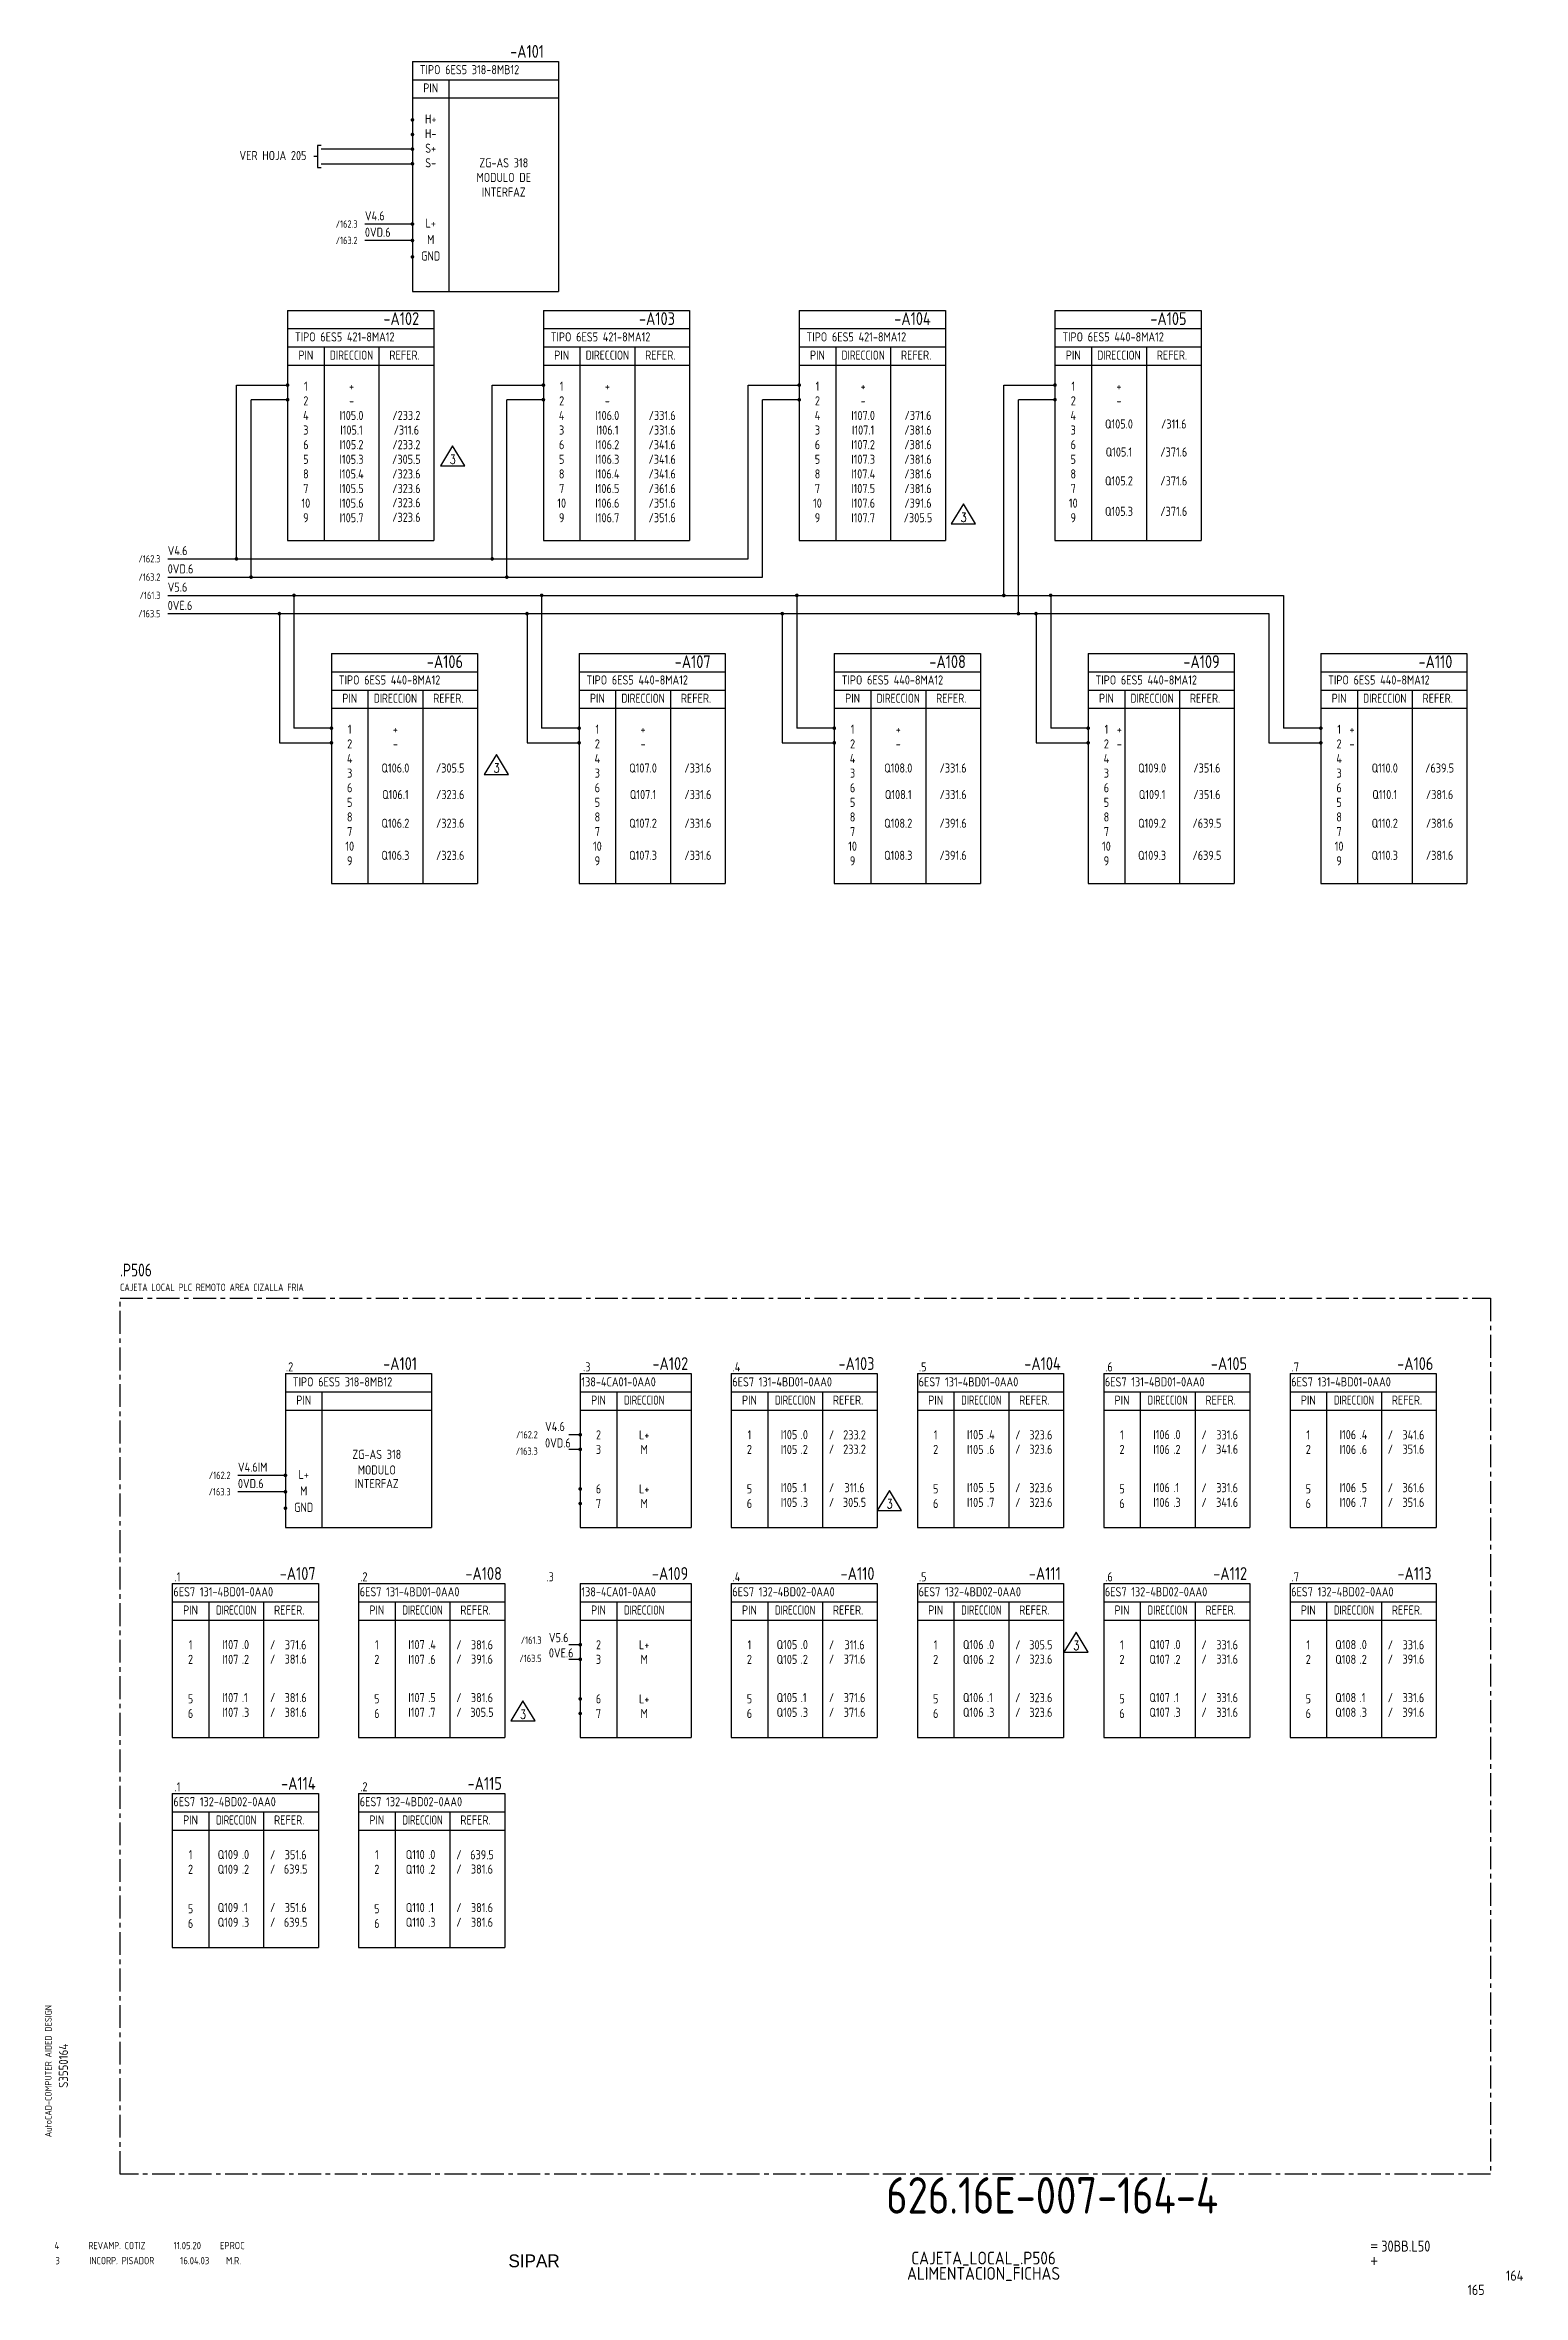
# Model space of a CAD drawing. Extents: x 10 to 965, y 6 to 621.
# Drawn here: x 561 to 965, y 6 to 621 of the extents above; entities that cross this region are included whole.
import ezdxf
from ezdxf.enums import TextEntityAlignment as Align

# ---------------------------------------------------------------- set-up
doc = ezdxf.new("R2010")
doc.units = 0
doc.header["$LTSCALE"] = 5
doc.header["$MEASUREMENT"] = 0
doc.linetypes.add('CENTER', pattern=[2, 1.25, -0.25, 0.25, -0.25])
doc.layers.get('0').update_dxf_attribs({"linetype": 'CONTINUOUS'})
doc.layers.add('CART', color=7, linetype='CONTINUOUS')
doc.layers.add('TEXTO', color=7, linetype='CONTINUOUS')
doc.styles.add('DIN', font='DIN.shx', dxfattribs={"width": 0.85})
doc.styles.add('ISO', font='DIN', dxfattribs={"width": 0.8})
doc.styles.add('N', font='ROMANS', dxfattribs={"width": 0.85, "height": 3})
doc.styles.add('ROMANS', font='ROMANS.shx', dxfattribs={"width": 0.85, "height": 2.7})
doc.styles.add('X', font='UNIV.SHX', dxfattribs={"height": 3.5})

msp = doc.modelspace()

# ---------------------------------------------------------------- texts
at = {"style": 'DIN', "width": 0.85}
for s, p in [('TIPO 6ES5 318-8MB12', (663.11, 613.48)), ('V4.6', (648.11, 573.48)), ('0VD.6', (648.11, 568.98)), ('TIPO 6ES5 421-8MA12', (628.95, 540.34)), ('TIPO 6ES5 421-8MA12', (698.95, 540.34)), ('TIPO 6ES5 421-8MA12', (768.95, 540.34)), ('TIPO 6ES5 440-8MA12', (838.95, 540.34)), ('V4.6', (594.14, 481.84)), ('0VD.6', (594.14, 476.84)), ('V5.6', (594.14, 471.84)), ('0VE.6', (594.14, 466.84)), ('TIPO 6ES5 440-8MA12', (640.95, 446.44)), ('TIPO 6ES5 440-8MA12', (708.72, 446.44)), ('TIPO 6ES5 440-8MA12', (778.56, 446.44)), ('TIPO 6ES5 440-8MA12', (848.02, 446.44)), ('TIPO 6ES5 440-8MA12', (911.69, 446.44)), ('TIPO 6ES5 318-8MB12', (628.36, 254.33)), ('138-4CA01-0AA0', (707.35, 254.33)), ('6ES7 131-4BD01-0AA0', (748.65, 254.33)), ('6ES7 131-4BD01-0AA0', (799.63, 254.33)), ('6ES7 131-4BD01-0AA0', (850.6, 254.33)), ('6ES7 131-4BD01-0AA0', (901.58, 254.33)), ('V4.6', (697.41, 242.11)), ('.0', (767.36, 239.88)), ('.4', (818.34, 239.88)), ('.0', (869.32, 239.88)), ('.4', (920.3, 239.88)), ('0VD.6', (697.41, 237.61)), ('.2', (767.36, 235.83)), ('.6', (818.34, 235.83)), ('.2', (869.32, 235.83)), ('.6', (920.3, 235.83)), ('V4.6IM', (613.36, 230.99)), ('0VD.6', (613.36, 226.49)), ('.1', (767.36, 225.38)), ('.5', (818.34, 225.38)), ('.1', (869.32, 225.38)), ('.5', (920.3, 225.38)), ('.3', (767.36, 221.34)), ('.7', (818.34, 221.34)), ('.3', (869.32, 221.34)), ('.7', (920.3, 221.34)), ('6ES7 131-4BD01-0AA0', (595.71, 196.87)), ('6ES7 131-4BD01-0AA0', (646.69, 196.87)), ('138-4CA01-0AA0', (707.35, 196.87)), ('6ES7 132-4BD02-0AA0', (748.65, 196.87)), ('6ES7 132-4BD02-0AA0', (799.63, 196.87)), ('6ES7 132-4BD02-0AA0', (850.6, 196.87)), ('6ES7 132-4BD02-0AA0', (901.58, 196.87)), ('.0', (614.43, 182.41)), ('.4', (665.4, 182.41)), ('V5.6', (698.45, 184.32)), ('.0', (767.36, 182.41)), ('.0', (818.34, 182.41)), ('.0', (869.32, 182.41)), ('.0', (920.3, 182.41)), ('.2', (614.43, 178.37)), ('.6', (665.4, 178.37)), ('0VE.6', (698.45, 180.13)), ('.2', (767.36, 178.37)), ('.2', (818.34, 178.37)), ('.2', (869.32, 178.37)), ('.2', (920.3, 178.37)), ('.1', (614.43, 167.92)), ('.3', (614.43, 163.88)), ('.5', (665.4, 167.92)), ('.7', (665.4, 163.88)), ('.1', (767.36, 167.92)), ('.3', (767.36, 163.88)), ('.1', (818.34, 167.92)), ('.3', (818.34, 163.88)), ('.1', (869.32, 167.92)), ('.3', (869.32, 163.88)), ('.1', (920.3, 167.92)), ('.3', (920.3, 163.88)), ('6ES7 132-4BD02-0AA0', (595.71, 139.41)), ('6ES7 132-4BD02-0AA0', (646.69, 139.41)), ('.0', (614.43, 124.95)), ('.2', (614.43, 120.91)), ('.0', (665.4, 124.95)), ('.2', (665.4, 120.91)), ('.1', (614.43, 110.46)), ('.1', (665.4, 110.46)), ('.3', (614.43, 106.42)), ('.3', (665.4, 106.42))]:
    msp.add_text(s, height=2.5, dxfattribs=at).set_placement(p)
at = {"color": 3, "style": 'DIN', "width": 0.85}
for s, p in [('-A101', (697.11, 617.98)), ('-A102', (662.95, 544.84)), ('-A103', (732.95, 544.84)), ('-A104', (802.95, 544.84)), ('-A105', (872.95, 544.84)), ('-A106', (674.95, 450.94)), ('-A107', (742.72, 450.94)), ('-A108', (812.56, 450.94)), ('-A109', (882.02, 450.94)), ('-A110', (945.69, 450.94)), ('-A101', (662.36, 258.83)), ('-A102', (736.58, 258.83)), ('-A103', (787.55, 258.83)), ('-A104', (838.53, 258.83)), ('-A105', (889.51, 258.83)), ('-A106', (940.49, 258.83)), ('-A107', (634.62, 201.37)), ('-A108', (685.6, 201.37)), ('-A109', (736.58, 201.37)), ('-A110', (787.55, 201.37)), ('-A111', (838.53, 201.37)), ('-A112', (889.51, 201.37)), ('-A113', (939.98, 201.37)), ('-A114', (634.62, 143.91)), ('-A115', (685.6, 143.91))]:
    msp.add_text(s, height=3.5, dxfattribs=at).set_placement(p, align=Align.RIGHT)
at = {"style": 'DIN'}
for s, width, p in [('PIN', 0.85, (666.11, 608.48)), ('H+', 0.85, (666.11, 599.98)), ('H-', 0.85, (666.11, 595.98)), ('S+', 0.85, (666.11, 591.98)), ('S-', 0.85, (666.11, 587.98)), ('MODULO DE', 0.85, (686.11, 583.98)), ('ZG-AS 318', 0.85, (686.11, 587.98)), ('INTERFAZ', 0.85, (686.11, 579.98)), ('L+', 0.85, (666.11, 571.48)), ('M', 0.85, (666.11, 566.98)), ('GND', 0.85, (666.11, 562.48)), ('PIN', 0.85, (631.95, 535.34)), ('DIRECCION', 0.8, (644.45, 535.34)), ('REFER.', 0.85, (658.95, 535.34)), ('PIN', 0.85, (701.95, 535.34)), ('DIRECCION', 0.8, (714.45, 535.34)), ('REFER.', 0.85, (728.95, 535.34)), ('PIN', 0.85, (771.95, 535.34)), ('DIRECCION', 0.8, (784.45, 535.34)), ('REFER.', 0.85, (798.95, 535.34)), ('PIN', 0.85, (841.95, 535.34)), ('DIRECCION', 0.8, (854.45, 535.34)), ('REFER.', 0.85, (868.95, 535.34)), ('2', 0.85, (631.95, 522.84)), ('1', 0.85, (631.95, 526.84)), ('+', 0.85, (644.45, 526.84)), ('-', 0.85, (644.45, 522.84)), ('2', 0.85, (701.95, 522.84)), ('1', 0.85, (701.95, 526.84)), ('+', 0.85, (714.45, 526.84)), ('-', 0.85, (714.45, 522.84)), ('2', 0.85, (771.95, 522.84)), ('1', 0.85, (771.95, 526.84)), ('+', 0.85, (784.45, 526.84)), ('-', 0.85, (784.45, 522.84)), ('2', 0.85, (841.95, 522.84)), ('1', 0.85, (841.95, 526.84)), ('+', 0.85, (854.45, 526.84)), ('-', 0.85, (854.45, 522.84)), ('4', 0.85, (631.95, 518.84)), ('3', 0.85, (631.95, 514.84)), ('I105.0', 0.85, (644.45, 518.84)), ('I105.1', 0.85, (644.45, 514.84)), ('/233.2', 0.85, (659.45, 518.84)), ('/311.6', 0.85, (659.45, 514.84)), ('4', 0.85, (701.95, 518.84)), ('3', 0.85, (701.95, 514.84)), ('I106.0', 0.85, (714.45, 518.84)), ('I106.1', 0.85, (714.45, 514.84)), ('/331.6', 0.85, (729.45, 518.84)), ('/331.6', 0.85, (729.45, 514.84)), ('4', 0.85, (771.95, 518.84)), ('3', 0.85, (771.95, 514.84)), ('I107.0', 0.85, (784.45, 518.84)), ('I107.1', 0.85, (784.45, 514.84)), ('/381.6', 0.85, (799.45, 514.84)), ('/371.6', 0.85, (799.45, 518.84)), ('4', 0.85, (841.95, 518.84)), ('3', 0.85, (841.95, 514.84)), ('Q105.0', 0.85, (854.45, 516.5)), ('/311.6', 0.85, (869.45, 516.5)), ('6', 0.85, (631.95, 510.84)), ('I105.2', 0.85, (644.45, 510.84)), ('/233.2', 0.85, (659.45, 510.84)), ('6', 0.85, (701.95, 510.84)), ('I106.2', 0.85, (714.45, 510.84)), ('/341.6', 0.85, (729.45, 510.84)), ('6', 0.85, (771.95, 510.84)), ('I107.2', 0.85, (784.45, 510.84)), ('/381.6', 0.85, (799.45, 510.84)), ('6', 0.85, (841.95, 510.84)), ('Q105.1', 0.85, (854.45, 508.83)), ('/371.6', 0.85, (869.45, 508.83)), ('5', 0.85, (631.95, 506.84)), ('8', 0.85, (631.95, 502.84)), ('I105.4', 0.85, (644.45, 502.84)), ('I105.3', 0.85, (644.45, 506.84)), ('/305.5', 0.85, (659.45, 506.84)), ('/323.6', 0.85, (659.45, 502.84)), ('5', 0.85, (701.95, 506.84)), ('8', 0.85, (701.95, 502.84)), ('I106.4', 0.85, (714.45, 502.84)), ('I106.3', 0.85, (714.45, 506.84)), ('/341.6', 0.85, (729.45, 506.84)), ('/341.6', 0.85, (729.45, 502.84)), ('5', 0.85, (771.95, 506.84)), ('8', 0.85, (771.95, 502.84)), ('I107.4', 0.85, (784.45, 502.84)), ('I107.3', 0.85, (784.45, 506.84)), ('/381.6', 0.85, (799.45, 506.84)), ('/381.6', 0.85, (799.45, 502.84)), ('5', 0.85, (841.95, 506.84)), ('8', 0.85, (841.95, 502.84)), ('7', 0.85, (631.95, 498.84)), ('I105.5', 0.85, (644.45, 498.84)), ('/323.6', 0.85, (659.45, 498.84)), ('7', 0.85, (701.95, 498.84)), ('I106.5', 0.85, (714.45, 498.84)), ('/361.6', 0.85, (729.45, 498.84)), ('7', 0.85, (771.95, 498.84)), ('I107.5', 0.85, (784.45, 498.84)), ('/381.6', 0.85, (799.45, 498.84)), ('7', 0.85, (841.95, 498.84)), ('Q105.2', 0.85, (854.45, 500.93)), ('/371.6', 0.85, (869.45, 500.93)), ('10', 0.85, (631.95, 494.84)), ('9', 0.85, (631.95, 490.84)), ('I105.6', 0.85, (644.45, 494.84)), ('I105.7', 0.85, (644.45, 490.84)), ('/323.6', 0.85, (659.45, 494.96)), ('/323.6', 0.85, (659.45, 490.96)), ('10', 0.85, (701.95, 494.84)), ('9', 0.85, (701.95, 490.84)), ('I106.6', 0.85, (714.45, 494.84)), ('I106.7', 0.85, (714.45, 490.84)), ('/351.6', 0.85, (729.45, 494.84)), ('/351.6', 0.85, (729.45, 490.84)), ('10', 0.85, (771.95, 494.84)), ('9', 0.85, (771.95, 490.84)), ('I107.6', 0.85, (784.45, 494.84)), ('I107.7', 0.85, (784.45, 490.84)), ('/305.5', 0.85, (799.45, 490.84)), ('/391.6', 0.85, (799.45, 494.84)), ('10', 0.85, (841.95, 494.84)), ('9', 0.85, (841.95, 490.84)), ('Q105.3', 0.85, (854.45, 492.59)), ('/371.6', 0.85, (869.45, 492.59)), ('PIN', 0.85, (643.95, 441.44)), ('DIRECCION', 0.8, (656.45, 441.44)), ('REFER.', 0.85, (670.95, 441.44)), ('PIN', 0.85, (711.72, 441.44)), ('DIRECCION', 0.8, (724.22, 441.44)), ('REFER.', 0.85, (738.72, 441.44)), ('PIN', 0.85, (781.56, 441.44)), ('DIRECCION', 0.8, (794.06, 441.44)), ('REFER.', 0.85, (808.56, 441.44)), ('PIN', 0.85, (851.02, 441.44)), ('DIRECCION', 0.8, (863.52, 441.44)), ('REFER.', 0.85, (878.02, 441.44)), ('PIN', 0.85, (914.69, 441.44)), ('DIRECCION', 0.8, (927.19, 441.44)), ('REFER.', 0.85, (941.69, 441.44)), ('2', 0.85, (643.95, 428.94)), ('1', 0.85, (643.95, 432.94)), ('+', 0.85, (656.45, 432.94)), ('2', 0.85, (711.72, 428.94)), ('1', 0.85, (711.72, 432.94)), ('+', 0.85, (724.22, 432.94)), ('2', 0.85, (781.56, 428.94)), ('1', 0.85, (781.56, 432.94)), ('+', 0.85, (794.06, 432.94)), ('2', 0.85, (851.02, 428.94)), ('1', 0.85, (851.02, 432.94)), ('+', 0.85, (854.56, 432.94)), ('2', 0.85, (914.69, 428.94)), ('1', 0.85, (914.69, 432.94)), ('+', 0.85, (918.23, 432.94)), ('4', 0.85, (643.95, 424.94)), ('-', 0.85, (656.45, 428.94)), ('4', 0.85, (711.72, 424.94)), ('-', 0.85, (724.22, 428.94)), ('4', 0.85, (781.56, 424.94)), ('-', 0.85, (794.06, 428.94)), ('4', 0.85, (851.02, 424.94)), ('-', 0.85, (854.56, 428.94)), ('4', 0.85, (914.69, 424.94)), ('-', 0.85, (918.23, 428.94)), ('3', 0.85, (643.95, 420.94)), ('6', 0.85, (643.95, 416.94)), ('Q106.0', 0.85, (656.45, 422.34)), ('/305.5', 0.85, (671.45, 422.34)), ('3', 0.85, (711.72, 420.94)), ('6', 0.85, (711.72, 416.94)), ('Q107.0', 0.85, (724.22, 422.34)), ('/331.6', 0.85, (739.22, 422.34)), ('3', 0.85, (781.56, 420.94)), ('6', 0.85, (781.56, 416.94)), ('Q108.0', 0.85, (794.06, 422.34)), ('/331.6', 0.85, (809.06, 422.34)), ('3', 0.85, (851.02, 420.94)), ('6', 0.85, (851.02, 416.94)), ('Q109.0', 0.85, (863.52, 422.34)), ('/351.6', 0.85, (878.52, 422.34)), ('3', 0.85, (914.69, 420.94)), ('6', 0.85, (914.69, 416.94)), ('Q110.0', 0.85, (927.19, 422.34)), ('/639.5', 0.85, (942.19, 422.34)), ('5', 0.85, (643.95, 412.94)), ('Q106.1', 0.85, (656.45, 415.08)), ('/323.6', 0.85, (671.45, 415.08)), ('5', 0.85, (711.72, 412.94)), ('Q107.1', 0.85, (724.22, 415.08)), ('/331.6', 0.85, (739.22, 415.08)), ('5', 0.85, (781.56, 412.94)), ('Q108.1', 0.85, (794.06, 415.08)), ('/331.6', 0.85, (809.06, 415.08)), ('5', 0.85, (851.02, 412.94)), ('Q109.1', 0.85, (863.52, 415.08)), ('/351.6', 0.85, (878.52, 415.08)), ('5', 0.85, (914.69, 412.94)), ('Q110.1', 0.85, (927.19, 415.08)), ('/381.6', 0.85, (942.19, 415.08)), ('7', 0.85, (643.95, 404.94)), ('8', 0.85, (643.95, 408.94)), ('Q106.2', 0.85, (656.45, 407.22)), ('/323.6', 0.85, (671.45, 407.22)), ('7', 0.85, (711.72, 404.94)), ('8', 0.85, (711.72, 408.94)), ('Q107.2', 0.85, (724.22, 407.22)), ('/331.6', 0.85, (739.22, 407.22)), ('7', 0.85, (781.56, 404.94)), ('8', 0.85, (781.56, 408.94)), ('Q108.2', 0.85, (794.06, 407.22)), ('/391.6', 0.85, (809.06, 407.22)), ('7', 0.85, (851.02, 404.94)), ('8', 0.85, (851.02, 408.94)), ('Q109.2', 0.85, (863.52, 407.22)), ('/639.5', 0.85, (878.52, 407.22)), ('7', 0.85, (914.69, 404.94)), ('8', 0.85, (914.69, 408.94)), ('Q110.2', 0.85, (927.19, 407.22)), ('/381.6', 0.85, (942.19, 407.22)), ('10', 0.85, (643.95, 400.94)), ('Q106.3', 0.85, (656.45, 398.44)), ('/323.6', 0.85, (671.45, 398.44)), ('10', 0.85, (711.72, 400.94)), ('Q107.3', 0.85, (724.22, 398.44)), ('/331.6', 0.85, (739.22, 398.44)), ('10', 0.85, (781.56, 400.94)), ('Q108.3', 0.85, (794.06, 398.44)), ('/391.6', 0.85, (809.06, 398.44)), ('10', 0.85, (851.02, 400.94)), ('Q109.3', 0.85, (863.52, 398.44)), ('/639.5', 0.85, (878.52, 398.44)), ('10', 0.85, (914.69, 400.94)), ('Q110.3', 0.85, (927.19, 398.44)), ('/381.6', 0.85, (942.19, 398.44)), ('9', 0.85, (643.95, 396.94)), ('9', 0.85, (711.72, 396.94)), ('9', 0.85, (781.56, 396.94)), ('9', 0.85, (851.02, 396.94)), ('9', 0.85, (914.69, 396.94)), ('.2', 0.85, (627.5, 258.43)), ('.3', 0.85, (708.82, 258.43)), ('.4', 0.85, (749.78, 258.43)), ('.5', 0.85, (800.76, 258.43)), ('.6', 0.85, (851.73, 258.43)), ('.7', 0.85, (902.71, 258.43)), ('PIN', 0.85, (631.36, 249.33)), ('PIN', 0.85, (712.03, 249.33)), ('PIN', 0.85, (753.33, 249.33)), ('REFER.', 0.85, (780.33, 249.33)), ('PIN', 0.85, (804.3, 249.33)), ('REFER.', 0.85, (831.3, 249.33)), ('PIN', 0.85, (855.28, 249.33)), ('REFER.', 0.85, (882.28, 249.33)), ('PIN', 0.85, (906.26, 249.33)), ('REFER.', 0.85, (933.26, 249.33)), ('2', 0.85, (712.03, 239.83)), ('L+', 0.85, (724.53, 239.83)), ('1', 0.85, (753.33, 239.83)), ('/', 0.85, (775.79, 239.83)), ('233.2', 0.85, (782.1, 239.83)), ('1', 0.85, (804.3, 239.83)), ('/', 0.85, (826.77, 239.83)), ('323.6', 0.85, (833.08, 239.83)), ('1', 0.85, (855.28, 239.83)), ('/', 0.85, (877.75, 239.83)), ('331.6', 0.85, (884.06, 239.83)), ('1', 0.85, (906.26, 239.83)), ('/', 0.85, (928.73, 239.83)), ('341.6', 0.85, (935.03, 239.83)), ('ZG-AS 318', 0.85, (651.36, 234.48)), ('3', 0.85, (712.03, 235.83)), ('M', 0.85, (724.53, 235.83)), ('2', 0.85, (753.33, 235.83)), ('/', 0.85, (775.79, 235.9)), ('233.2', 0.85, (782.1, 235.9)), ('2', 0.85, (804.3, 235.83)), ('/', 0.85, (826.77, 235.9)), ('323.6', 0.85, (833.08, 235.9)), ('2', 0.85, (855.28, 235.83)), ('/', 0.85, (877.75, 235.9)), ('341.6', 0.85, (884.06, 235.9)), ('2', 0.85, (906.26, 235.83)), ('/', 0.85, (928.73, 235.9)), ('351.6', 0.85, (935.03, 235.9)), ('L+', 0.85, (631.36, 228.99)), ('INTERFAZ', 0.85, (651.36, 226.49)), ('MODULO', 0.85, (651.36, 230.22)), ('/', 0.85, (775.79, 225.36)), ('311.6', 0.85, (782.1, 225.36)), ('/', 0.85, (826.77, 225.36)), ('323.6', 0.85, (833.08, 225.36)), ('/', 0.85, (877.75, 225.36)), ('331.6', 0.85, (884.06, 225.36)), ('/', 0.85, (928.73, 225.36)), ('361.6', 0.85, (935.03, 225.36)), ('GND', 0.85, (631.36, 219.99)), ('M', 0.85, (631.36, 224.49)), ('7', 0.85, (712.03, 221.04)), ('6', 0.85, (712.03, 225.04)), ('L+', 0.85, (724.53, 225.04)), ('M', 0.85, (724.53, 221.04)), ('5', 0.85, (753.33, 225.04)), ('6', 0.85, (753.33, 221.04)), ('/', 0.85, (775.79, 221.34)), ('305.5', 0.85, (782.1, 221.34)), ('5', 0.85, (804.3, 225.04)), ('6', 0.85, (804.3, 221.04)), ('/', 0.85, (826.77, 221.34)), ('323.6', 0.85, (833.08, 221.34)), ('5', 0.85, (855.28, 225.04)), ('6', 0.85, (855.28, 221.04)), ('/', 0.85, (877.75, 221.34)), ('341.6', 0.85, (884.06, 221.34)), ('5', 0.85, (906.26, 225.04)), ('6', 0.85, (906.26, 221.04)), ('/', 0.85, (928.73, 221.34)), ('351.6', 0.85, (935.03, 221.34)), ('.1', 0.85, (596.84, 200.97)), ('.2', 0.85, (647.82, 200.97)), ('.3', 0.85, (698.8, 200.97)), ('.4', 0.85, (749.78, 200.97)), ('.5', 0.85, (800.76, 200.97)), ('.6', 0.85, (851.73, 200.97)), ('.7', 0.85, (902.71, 200.97)), ('PIN', 0.85, (600.39, 191.87)), ('REFER.', 0.85, (627.39, 191.87)), ('PIN', 0.85, (651.37, 191.87)), ('REFER.', 0.85, (678.37, 191.87)), ('PIN', 0.85, (712.03, 191.87)), ('PIN', 0.85, (753.33, 191.87)), ('REFER.', 0.85, (780.33, 191.87)), ('PIN', 0.85, (804.3, 191.87)), ('REFER.', 0.85, (831.3, 191.87)), ('PIN', 0.85, (855.28, 191.87)), ('REFER.', 0.85, (882.28, 191.87)), ('PIN', 0.85, (906.26, 191.87)), ('REFER.', 0.85, (933.26, 191.87)), ('1', 0.85, (600.39, 182.37)), ('/', 0.85, (622.86, 182.36)), ('371.6', 0.85, (629.16, 182.36)), ('1', 0.85, (651.37, 182.37)), ('/', 0.85, (673.83, 182.36)), ('381.6', 0.85, (680.14, 182.36)), ('2', 0.85, (712.03, 182.37)), ('L+', 0.85, (724.53, 182.37)), ('1', 0.85, (753.33, 182.37)), ('/', 0.85, (775.79, 182.36)), ('311.6', 0.85, (782.1, 182.36)), ('1', 0.85, (804.3, 182.37)), ('/', 0.85, (826.77, 182.36)), ('305.5', 0.85, (833.08, 182.36)), ('1', 0.85, (855.28, 182.37)), ('/', 0.85, (877.75, 182.36)), ('331.6', 0.85, (884.06, 182.36)), ('1', 0.85, (906.26, 182.37)), ('/', 0.85, (928.73, 182.36)), ('331.6', 0.85, (935.03, 182.36)), ('2', 0.85, (600.39, 178.37)), ('/', 0.85, (622.86, 178.44)), ('381.6', 0.85, (629.16, 178.44)), ('2', 0.85, (651.37, 178.37)), ('/', 0.85, (673.83, 178.44)), ('391.6', 0.85, (680.14, 178.44)), ('3', 0.85, (712.03, 178.37)), ('M', 0.85, (724.53, 178.37)), ('2', 0.85, (753.33, 178.37)), ('/', 0.85, (775.79, 178.44)), ('371.6', 0.85, (782.1, 178.44)), ('2', 0.85, (804.3, 178.37)), ('/', 0.85, (826.77, 178.44)), ('323.6', 0.85, (833.08, 178.44)), ('2', 0.85, (855.28, 178.37)), ('/', 0.85, (877.75, 178.44)), ('331.6', 0.85, (884.06, 178.44)), ('2', 0.85, (906.26, 178.37)), ('/', 0.85, (928.73, 178.44)), ('391.6', 0.85, (935.03, 178.44)), ('5', 0.85, (600.39, 167.57)), ('/', 0.85, (622.86, 167.9)), ('/', 0.85, (622.86, 163.88)), ('381.6', 0.85, (629.16, 167.9)), ('381.6', 0.85, (629.16, 163.88)), ('5', 0.85, (651.37, 167.57)), ('/', 0.85, (673.83, 167.9)), ('/', 0.85, (673.83, 163.88)), ('305.5', 0.85, (680.14, 163.88)), ('381.6', 0.85, (680.14, 167.9)), ('6', 0.85, (712.03, 167.57)), ('L+', 0.85, (724.53, 167.57)), ('5', 0.85, (753.33, 167.57)), ('/', 0.85, (775.79, 167.9)), ('/', 0.85, (775.79, 163.88)), ('371.6', 0.85, (782.1, 167.9)), ('371.6', 0.85, (782.1, 163.88)), ('5', 0.85, (804.3, 167.57)), ('/', 0.85, (826.77, 167.9)), ('/', 0.85, (826.77, 163.88)), ('323.6', 0.85, (833.08, 167.9)), ('323.6', 0.85, (833.08, 163.88)), ('5', 0.85, (855.28, 167.57)), ('/', 0.85, (877.75, 167.9)), ('/', 0.85, (877.75, 163.88)), ('331.6', 0.85, (884.06, 167.9)), ('331.6', 0.85, (884.06, 163.88)), ('5', 0.85, (906.26, 167.57)), ('/', 0.85, (928.73, 167.9)), ('/', 0.85, (928.73, 163.88)), ('391.6', 0.85, (935.03, 163.88)), ('331.6', 0.85, (935.03, 167.9)), ('6', 0.85, (600.39, 163.57)), ('6', 0.85, (651.37, 163.57)), ('7', 0.85, (712.03, 163.57)), ('M', 0.85, (724.53, 163.57)), ('6', 0.85, (753.33, 163.57)), ('6', 0.85, (804.3, 163.57)), ('6', 0.85, (855.28, 163.57)), ('6', 0.85, (906.26, 163.57)), ('.1', 0.85, (596.84, 143.51)), ('.2', 0.85, (647.82, 143.51)), ('PIN', 0.85, (600.39, 134.41)), ('REFER.', 0.85, (627.39, 134.41)), ('PIN', 0.85, (651.37, 134.41)), ('REFER.', 0.85, (678.37, 134.41)), ('2', 0.85, (600.39, 120.91)), ('1', 0.85, (600.39, 124.91)), ('/', 0.85, (622.86, 124.9)), ('/', 0.85, (622.86, 120.97)), ('639.5', 0.85, (629.16, 120.97)), ('351.6', 0.85, (629.16, 124.9)), ('2', 0.85, (651.37, 120.91)), ('1', 0.85, (651.37, 124.91)), ('/', 0.85, (673.83, 124.9)), ('/', 0.85, (673.83, 120.97)), ('639.5', 0.85, (680.14, 124.9)), ('381.6', 0.85, (680.14, 120.97)), ('5', 0.85, (600.39, 110.11)), ('/', 0.85, (622.86, 110.44)), ('351.6', 0.85, (629.16, 110.44)), ('5', 0.85, (651.37, 110.11)), ('/', 0.85, (673.83, 110.44)), ('381.6', 0.85, (680.14, 110.44)), ('6', 0.85, (600.39, 106.11)), ('/', 0.85, (622.86, 106.42)), ('639.5', 0.85, (629.16, 106.42)), ('6', 0.85, (651.37, 106.11)), ('/', 0.85, (673.83, 106.42)), ('381.6', 0.85, (680.14, 106.42))]:
    msp.add_text(s, height=2.5, dxfattribs=dict(at, width=width)).set_placement(p, align=Align.CENTER)
at = {"style": 'DIN', "width": 0.85}
for s, height, p in [('VER HOJA 205', 2.5, (632.11, 589.98)), ('/162.3', 2, (646.11, 571.48)), ('/163.2', 2, (646.11, 566.98)), ('/162.3', 2, (592.14, 479.84)), ('/163.2', 2, (592.14, 474.84)), ('/161.3', 2, (592.14, 469.84)), ('/163.5', 2, (592.14, 464.84)), ('/162.2', 2, (695.41, 240.11)), ('I105', 2.5, (766.43, 239.88)), ('I105', 2.5, (817.4, 239.88)), ('I106', 2.5, (868.38, 239.88)), ('I106', 2.5, (919.36, 239.88)), ('/163.3', 2, (695.41, 235.61)), ('I105', 2.5, (766.43, 235.83)), ('I105', 2.5, (817.4, 235.83)), ('I106', 2.5, (868.38, 235.83)), ('I106', 2.5, (919.36, 235.83)), ('/162.2', 2, (611.36, 228.99)), ('I105', 2.5, (766.43, 225.38)), ('I105', 2.5, (817.4, 225.38)), ('I106', 2.5, (868.38, 225.38)), ('I106', 2.5, (919.36, 225.38)), ('/163.3', 2, (611.36, 224.49)), ('I105', 2.5, (766.43, 221.34)), ('I105', 2.5, (817.4, 221.34)), ('I106', 2.5, (868.38, 221.34)), ('I106', 2.5, (919.36, 221.34)), ('I107', 2.5, (613.49, 182.41)), ('I107', 2.5, (664.47, 182.41)), ('/161.3', 2, (696.45, 183.88)), ('Q105', 2.5, (766.43, 182.41)), ('Q106', 2.5, (817.4, 182.41)), ('Q107', 2.5, (868.38, 182.41)), ('Q108', 2.5, (919.36, 182.41)), ('I107', 2.5, (613.49, 178.37)), ('I107', 2.5, (664.47, 178.37)), ('/163.5', 2, (696.45, 178.88)), ('Q105', 2.5, (766.43, 178.37)), ('Q106', 2.5, (817.4, 178.37)), ('Q107', 2.5, (868.38, 178.37)), ('Q108', 2.5, (919.36, 178.37)), ('I107', 2.5, (613.49, 167.92)), ('I107', 2.5, (613.49, 163.88)), ('I107', 2.5, (664.47, 167.92)), ('I107', 2.5, (664.47, 163.88)), ('Q105', 2.5, (766.43, 167.92)), ('Q105', 2.5, (766.43, 163.88)), ('Q106', 2.5, (817.4, 167.92)), ('Q106', 2.5, (817.4, 163.88)), ('Q107', 2.5, (868.38, 167.92)), ('Q107', 2.5, (868.38, 163.88)), ('Q108', 2.5, (919.36, 167.92)), ('Q108', 2.5, (919.36, 163.88)), ('Q109', 2.5, (613.49, 124.95)), ('Q109', 2.5, (613.49, 120.91)), ('Q110', 2.5, (664.47, 124.95)), ('Q110', 2.5, (664.47, 120.91)), ('Q109', 2.5, (613.49, 110.46)), ('Q110', 2.5, (664.47, 110.46)), ('Q109', 2.5, (613.49, 106.42)), ('Q110', 2.5, (664.47, 106.42))]:
    msp.add_text(s, height=height, dxfattribs=at).set_placement(p, align=Align.RIGHT)
at = {"style": 'DIN', "width": 0.596129}
for p, p2 in [((719.03, 249.33), (730.03, 249.33)), ((760.33, 249.33), (771.33, 249.33)), ((811.3, 249.33), (822.3, 249.33)), ((862.28, 249.33), (873.28, 249.33)), ((913.26, 249.33), (924.26, 249.33)), ((607.39, 191.87), (618.39, 191.87)), ((658.37, 191.87), (669.37, 191.87)), ((719.03, 191.87), (730.03, 191.87)), ((760.33, 191.87), (771.33, 191.87)), ((811.3, 191.87), (822.3, 191.87)), ((862.28, 191.87), (873.28, 191.87)), ((913.26, 191.87), (924.26, 191.87)), ((607.39, 134.41), (618.39, 134.41)), ((658.37, 134.41), (669.37, 134.41))]:
    msp.add_text('DIRECCION', height=2.5, dxfattribs=at).set_placement(p, p2, align=Align.FIT)
at = {"color": 3, "style": 'DIN'}
for s, width, p in [('4', 0.9, (563.16, 18.18)), ('REVAMP. COTIZ', 0.8, (572.47, 18.18)), ('11.05.20', 0.9, (595.75, 18.18)), ('EPROC', 0.9, (608.43, 18.18)), ('3', 0.9, (563.41, 14.06)), ('INCORP. PISADOR', 0.85, (572.72, 14.06)), ('16.04.03', 0.9, (597.55, 14.06)), ('M.R.', 0.9, (610.12, 14.06))]:
    msp.add_text(s, height=2, dxfattribs=dict(at, width=width)).set_placement(p)
at = {"color": 2, "insert": (790.74, 37.92), "char_height": 10, "width": 111.0411, "attachment_point": 1, "style": 'DIN'}
msp.add_mtext('626.16E-007-164-4', dxfattribs=at)
at = {"layer": 'CART', "color": 1, "style": 'DIN', "width": 0.9}
msp.add_text('AutoCAD-COMPUTER AIDED DESIGN', height=1.8, rotation=90, dxfattribs=at).set_placement((562.37, 48.84))
at = {"layer": 'CART', "color": 3, "style": 'N', "width": 0.85}
for s, p in [('=', (923.14, 17.91)), ('+', (923.14, 13.87))]:
    msp.add_text(s, height=2.5, dxfattribs=at).set_placement(p)
at = {"layer": 'CART', "color": 3, "style": 'DIN', "width": 0.9, "flags": 1}
msp.add_attdef('S3550164', text='', height=2.5, rotation=90, dxfattribs=at).set_placement((566.85, 68.38), align=Align.CENTER)
at = {"layer": 'CART', "color": 3, "style": 'DIN', "width": 0.85}
msp.add_attdef('30BB.L50', text='', height=3, dxfattribs=at).set_placement((926.23, 16.63), align=Align.BOTTOM_LEFT)
at = {"layer": 'CART', "color": 6, "style": 'X', "flags": 1}
msp.add_attdef('SIPAR', text='', height=3.5, dxfattribs=at).set_placement((694.4, 15), align=Align.MIDDLE)
at = {"layer": 'CART', "color": 2, "style": 'DIN', "width": 0.9, "flags": 1}
for tag, p in [('ALIMENTACION_FICHAS', (817.4, 11.39)), ('CAJETA_LOCAL_.P506', (817.4, 15.6))]:
    msp.add_attdef(tag, text='', height=3.5, dxfattribs=at).set_placement(p, align=Align.MIDDLE)
msp.add_attdef('164', text='', height=2.8, dxfattribs=at).set_placement((965.1, 9.56), align=Align.RIGHT)
at = {"layer": 'CART', "color": 7, "style": 'DIN', "width": 0.9, "flags": 1}
msp.add_attdef('165', (949.83, 5.65), '', height=2.8, dxfattribs=at)

# ---------------------------------------------------------------- blocks, each defined once
blk = doc.blocks.new('BOX')
at = {"color": 3, "style": 'ISO', "width": 0.8}
blk.add_attdef('BOX', (0, 6), '', height=3.5, dxfattribs=at)
at = {"color": 7, "style": 'ISO', "width": 0.8}
blk.add_attdef('DESC', (0, 2), '', height=2, dxfattribs=at)
blk = doc.blocks.new('REV.')
at = {"layer": 'TEXTO', "color": 4}
blk.add_lwpolyline([(-0.04, 3.69), (-3.37, -1.81), (3.29, -1.81)], close=True, dxfattribs=at)
at = {"layer": 'TEXTO', "style": 'ROMANS', "width": 0.8}
blk.add_attdef('REV.', text='', height=2.5, dxfattribs=at).set_placement((0, 0), align=Align.MIDDLE_CENTER)

# ---------------------------------------------------------------- linework, layer by layer
at = {"color": 3}
for p, q in [((661.11, 616.98), (701.11, 616.98)), ((661.11, 616.98), (661.11, 553.98)), ((701.11, 616.98), (701.11, 553.98)), ((661.11, 611.98), (701.11, 611.98)), ((671.11, 611.98), (671.11, 553.98)), ((661.11, 606.98), (701.11, 606.98)), ((626.95, 548.84), (666.95, 548.84)), ((626.95, 548.84), (626.95, 485.84)), ((661.11, 553.98), (701.11, 553.98)), ((666.95, 548.84), (666.95, 485.84)), ((696.95, 548.84), (736.95, 548.84)), ((696.95, 548.84), (696.95, 485.84)), ((736.95, 548.84), (736.95, 485.84)), ((766.95, 548.84), (806.95, 548.84)), ((766.95, 548.84), (766.95, 485.84)), ((806.95, 548.84), (806.95, 485.84)), ((836.95, 548.84), (836.95, 485.84)), ((836.95, 548.84), (876.95, 548.84)), ((876.95, 548.84), (876.95, 485.84)), ((626.95, 543.84), (666.95, 543.84)), ((696.95, 543.84), (736.95, 543.84)), ((766.95, 543.84), (806.95, 543.84)), ((836.95, 543.84), (876.95, 543.84)), ((626.95, 538.84), (666.95, 538.84)), ((636.95, 538.84), (636.95, 485.84)), ((651.95, 538.84), (651.95, 485.84)), ((696.95, 538.84), (736.95, 538.84)), ((706.95, 538.84), (706.95, 485.84)), ((721.95, 538.84), (721.95, 485.84)), ((766.95, 538.84), (806.95, 538.84)), ((776.95, 538.84), (776.95, 485.84)), ((791.95, 538.84), (791.95, 485.84)), ((836.95, 538.84), (876.95, 538.84)), ((846.95, 538.84), (846.95, 485.84)), ((861.95, 538.84), (861.95, 485.84)), ((626.95, 533.84), (666.95, 533.84)), ((696.95, 533.84), (736.95, 533.84)), ((766.95, 533.84), (806.95, 533.84)), ((836.95, 533.84), (876.95, 533.84)), ((626.95, 485.84), (666.95, 485.84)), ((696.95, 485.84), (736.95, 485.84)), ((766.95, 485.84), (806.95, 485.84)), ((836.95, 485.84), (876.95, 485.84)), ((638.95, 454.94), (638.95, 391.94)), ((638.95, 454.94), (678.95, 454.94)), ((638.95, 449.94), (678.95, 449.94)), ((678.95, 454.94), (678.95, 391.94)), ((706.72, 454.94), (706.72, 391.94)), ((706.72, 454.94), (746.72, 454.94)), ((706.72, 449.94), (746.72, 449.94)), ((746.72, 454.94), (746.72, 391.94)), ((776.56, 454.94), (776.56, 391.94)), ((776.56, 454.94), (816.56, 454.94)), ((776.56, 449.94), (816.56, 449.94)), ((816.56, 454.94), (816.56, 391.94)), ((846.02, 454.94), (846.02, 391.94)), ((846.02, 454.94), (886.02, 454.94)), ((846.02, 449.94), (886.02, 449.94)), ((886.02, 454.94), (886.02, 391.94)), ((909.69, 454.94), (909.69, 391.94)), ((909.69, 454.94), (949.69, 454.94)), ((909.69, 449.94), (949.69, 449.94)), ((949.69, 454.94), (949.69, 391.94)), ((638.95, 444.94), (678.95, 444.94)), ((648.95, 444.94), (648.95, 391.94)), ((663.95, 444.94), (663.95, 391.94)), ((706.72, 444.94), (746.72, 444.94)), ((716.72, 444.94), (716.72, 391.94)), ((731.72, 444.94), (731.72, 391.94)), ((776.56, 444.94), (816.56, 444.94)), ((786.56, 444.94), (786.56, 391.94)), ((801.56, 444.94), (801.56, 391.94)), ((846.02, 444.94), (886.02, 444.94)), ((856.02, 444.94), (856.02, 391.94)), ((871.02, 444.94), (871.02, 391.94)), ((909.69, 444.94), (949.69, 444.94)), ((919.69, 444.94), (919.69, 391.94)), ((934.69, 444.94), (934.69, 391.94)), ((638.95, 439.94), (678.95, 439.94)), ((706.72, 439.94), (746.72, 439.94)), ((776.56, 439.94), (816.56, 439.94)), ((846.02, 439.94), (886.02, 439.94)), ((909.69, 439.94), (949.69, 439.94)), ((638.95, 391.94), (678.95, 391.94)), ((706.72, 391.94), (746.72, 391.94)), ((776.56, 391.94), (816.56, 391.94)), ((846.02, 391.94), (886.02, 391.94)), ((909.69, 391.94), (949.69, 391.94)), ((626.36, 257.83), (626.36, 215.7)), ((626.36, 257.83), (666.36, 257.83)), ((626.36, 252.83), (666.36, 252.83)), ((636.36, 252.83), (636.36, 215.7)), ((666.36, 257.83), (666.36, 215.7)), ((707.03, 257.83), (707.03, 215.7)), ((707.03, 257.83), (737.35, 257.83)), ((707.03, 252.83), (737.35, 252.83)), ((717.03, 252.83), (717.03, 215.7)), ((737.35, 257.83), (737.35, 215.7)), ((748.33, 257.83), (748.33, 215.7)), ((748.33, 257.83), (788.33, 257.83)), ((748.33, 252.83), (788.33, 252.83)), ((758.33, 252.83), (758.33, 215.7)), ((773.33, 252.83), (773.33, 215.7)), ((788.33, 257.83), (788.33, 215.7)), ((799.3, 257.83), (799.3, 215.7)), ((799.3, 257.83), (839.3, 257.83)), ((799.3, 252.83), (839.3, 252.83)), ((809.3, 252.83), (809.3, 215.7)), ((824.3, 252.83), (824.3, 215.7)), ((839.3, 257.83), (839.3, 215.7)), ((850.28, 257.83), (850.28, 215.7)), ((850.28, 257.83), (890.28, 257.83)), ((850.28, 252.83), (890.28, 252.83)), ((860.28, 252.83), (860.28, 215.7)), ((875.28, 252.83), (875.28, 215.7)), ((890.28, 257.83), (890.28, 215.7)), ((901.26, 257.83), (901.26, 215.7)), ((901.26, 257.83), (941.26, 257.83)), ((901.26, 252.83), (941.26, 252.83)), ((911.26, 252.83), (911.26, 215.7)), ((926.26, 252.83), (926.26, 215.7)), ((941.26, 257.83), (941.26, 215.7)), ((626.36, 247.83), (666.36, 247.83)), ((707.03, 247.83), (737.35, 247.83)), ((748.33, 247.83), (788.33, 247.83)), ((799.3, 247.83), (839.3, 247.83)), ((850.28, 247.83), (890.28, 247.83)), ((901.26, 247.83), (941.26, 247.83)), ((626.36, 215.7), (666.36, 215.7)), ((707.03, 215.7), (737.35, 215.7)), ((748.33, 215.7), (788.33, 215.7)), ((799.3, 215.7), (839.3, 215.7)), ((850.28, 215.7), (890.28, 215.7)), ((901.26, 215.7), (941.26, 215.7)), ((595.39, 200.37), (595.39, 158.24)), ((595.39, 200.37), (635.39, 200.37)), ((635.39, 200.37), (635.39, 158.24)), ((646.37, 200.37), (646.37, 158.24)), ((646.37, 200.37), (686.37, 200.37)), ((686.37, 200.37), (686.37, 158.24)), ((707.03, 200.37), (707.03, 158.24)), ((707.03, 200.37), (737.35, 200.37)), ((737.35, 200.37), (737.35, 158.24)), ((748.33, 200.37), (788.33, 200.37)), ((748.33, 200.37), (748.33, 158.24)), ((788.33, 200.37), (788.33, 158.24)), ((799.3, 200.37), (839.3, 200.37)), ((799.3, 200.37), (799.3, 158.24)), ((839.3, 200.37), (839.3, 158.24)), ((850.28, 200.37), (890.28, 200.37)), ((850.28, 200.37), (850.28, 158.24)), ((890.28, 200.37), (890.28, 158.24)), ((901.26, 200.37), (901.26, 158.24)), ((901.26, 200.37), (941.26, 200.37)), ((941.26, 200.37), (941.26, 158.24)), ((595.39, 195.37), (635.39, 195.37)), ((605.39, 195.37), (605.39, 158.24)), ((620.39, 195.37), (620.39, 158.24)), ((646.37, 195.37), (686.37, 195.37)), ((656.37, 195.37), (656.37, 158.24)), ((671.37, 195.37), (671.37, 158.24)), ((707.03, 195.37), (737.35, 195.37)), ((717.03, 195.37), (717.03, 158.24)), ((748.33, 195.37), (788.33, 195.37)), ((758.33, 195.37), (758.33, 158.24)), ((773.33, 195.37), (773.33, 158.24)), ((799.3, 195.37), (839.3, 195.37)), ((809.3, 195.37), (809.3, 158.24)), ((824.3, 195.37), (824.3, 158.24)), ((850.28, 195.37), (890.28, 195.37)), ((860.28, 195.37), (860.28, 158.24)), ((875.28, 195.37), (875.28, 158.24)), ((901.26, 195.37), (941.26, 195.37)), ((911.26, 195.37), (911.26, 158.24)), ((926.26, 195.37), (926.26, 158.24)), ((595.39, 190.37), (635.39, 190.37)), ((646.37, 190.37), (686.37, 190.37)), ((707.03, 190.37), (737.35, 190.37)), ((748.33, 190.37), (788.33, 190.37)), ((799.3, 190.37), (839.3, 190.37)), ((850.28, 190.37), (890.28, 190.37)), ((901.26, 190.37), (941.26, 190.37)), ((595.39, 158.24), (635.39, 158.24)), ((646.37, 158.24), (686.37, 158.24)), ((707.03, 158.24), (737.35, 158.24)), ((748.33, 158.24), (788.33, 158.24)), ((799.3, 158.24), (839.3, 158.24)), ((850.28, 158.24), (890.28, 158.24)), ((901.26, 158.24), (941.26, 158.24)), ((595.39, 142.91), (635.39, 142.91)), ((595.39, 142.91), (595.39, 100.78)), ((635.39, 142.91), (635.39, 100.78)), ((646.37, 142.91), (686.37, 142.91)), ((646.37, 142.91), (646.37, 100.78)), ((686.37, 142.91), (686.37, 100.78)), ((595.39, 137.91), (635.39, 137.91)), ((605.39, 137.91), (605.39, 100.78)), ((620.39, 137.91), (620.39, 100.78)), ((646.37, 137.91), (686.37, 137.91)), ((656.37, 137.91), (656.37, 100.78)), ((671.37, 137.91), (671.37, 100.78)), ((595.39, 132.91), (635.39, 132.91)), ((646.37, 132.91), (686.37, 132.91)), ((595.39, 100.78), (635.39, 100.78)), ((646.37, 100.78), (686.37, 100.78))]:
    msp.add_line(p, q, dxfattribs=at)
for p, q in [((635.11, 593.98), (635.11, 587.98)), ((636.11, 593.98), (635.11, 593.98)), ((661.11, 592.98), (636.11, 592.98)), ((635.11, 590.98), (634.11, 590.98)), ((635.11, 587.98), (636.11, 587.98)), ((636.11, 588.98), (661.11, 588.98)), ((661.11, 572.48), (648.11, 572.48)), ((661.11, 567.98), (648.11, 567.98)), ((612.95, 480.84), (612.95, 528.39)), ((612.95, 528.39), (626.95, 528.39)), ((616.95, 475.84), (616.95, 524.39)), ((626.95, 524.39), (616.95, 524.39)), ((682.95, 480.84), (682.95, 528.39)), ((682.95, 528.39), (696.95, 528.39)), ((686.95, 475.84), (686.95, 524.39)), ((696.95, 524.39), (686.95, 524.39)), ((752.95, 480.84), (752.95, 528.39)), ((752.95, 528.39), (766.95, 528.39)), ((756.95, 475.84), (756.95, 524.39)), ((766.95, 524.39), (756.95, 524.39)), ((822.95, 470.84), (822.95, 528.39)), ((822.95, 528.39), (836.95, 528.39)), ((826.95, 465.84), (826.95, 524.39)), ((836.95, 524.39), (826.95, 524.39)), ((594.14, 480.84), (752.95, 480.84)), ((594.14, 475.84), (756.95, 475.84)), ((594.14, 470.84), (899.44, 470.84)), ((628.7, 470.84), (628.7, 434.49)), ((696.47, 470.84), (696.47, 434.49)), ((766.31, 470.84), (766.31, 434.49)), ((835.77, 470.84), (835.77, 434.49)), ((899.44, 470.84), (899.44, 434.49)), ((594.14, 465.84), (895.44, 465.84)), ((624.7, 465.84), (624.7, 430.49)), ((692.47, 465.84), (692.47, 430.49)), ((762.31, 465.84), (762.31, 430.49)), ((831.77, 465.84), (831.77, 430.49)), ((895.44, 465.84), (895.44, 430.49)), ((638.7, 434.49), (628.7, 434.49)), ((706.47, 434.49), (696.47, 434.49)), ((776.31, 434.49), (766.31, 434.49)), ((845.77, 434.49), (835.77, 434.49)), ((909.44, 434.49), (899.44, 434.49)), ((624.7, 430.49), (638.7, 430.49)), ((692.47, 430.49), (706.47, 430.49)), ((762.31, 430.49), (776.31, 430.49)), ((831.77, 430.49), (845.77, 430.49)), ((895.44, 430.49), (909.44, 430.49)), ((707.03, 241.11), (703.91, 241.11)), ((703.91, 237.11), (707.03, 237.11)), ((626.36, 229.99), (613.36, 229.99)), ((626.36, 225.49), (613.36, 225.49)), ((707.03, 183.64), (703.91, 183.64)), ((703.91, 179.64), (707.03, 179.64))]:
    msp.add_line(p, q)
at = {"linetype": 'Continuous', "const_width": 0.5}
for points in [[(660.86, 600.98, 1), (661.36, 600.98, 1)], [(660.86, 596.98, 1), (661.36, 596.98, 1)], [(660.86, 592.98, 1), (661.36, 592.98, 1)], [(660.86, 588.98, 1), (661.36, 588.98, 1)], [(660.86, 572.48, 1), (661.36, 572.48, 1)], [(660.86, 567.98, 1), (661.36, 567.98, 1)], [(660.86, 563.48, 1), (661.36, 563.48, 1)], [(626.7, 528.39, -1), (627.2, 528.39, -1)], [(626.7, 524.39, -1), (627.2, 524.39, -1)], [(696.7, 528.39, -1), (697.2, 528.39, -1)], [(696.7, 524.39, -1), (697.2, 524.39, -1)], [(766.7, 528.39, -1), (767.2, 528.39, -1)], [(766.7, 524.39, -1), (767.2, 524.39, -1)], [(836.7, 528.39, -1), (837.2, 528.39, -1)], [(836.7, 524.39, -1), (837.2, 524.39, -1)], [(638.7, 434.49, -1), (639.2, 434.49, -1)], [(706.47, 434.49, -1), (706.97, 434.49, -1)], [(776.31, 434.49, -1), (776.81, 434.49, -1)], [(845.77, 434.49, -1), (846.27, 434.49, -1)], [(909.44, 434.49, -1), (909.94, 434.49, -1)], [(638.7, 430.49, -1), (639.2, 430.49, -1)], [(706.47, 430.49, -1), (706.97, 430.49, -1)], [(776.31, 430.49, -1), (776.81, 430.49, -1)], [(845.77, 430.49, -1), (846.27, 430.49, -1)], [(909.44, 430.49, -1), (909.94, 430.49, -1)], [(706.78, 241.11, 1), (707.28, 241.11, 1)], [(706.78, 237.11, 1), (707.28, 237.11, 1)], [(626.11, 229.99, 1), (626.61, 229.99, 1)], [(626.11, 225.49, 1), (626.61, 225.49, 1)], [(706.78, 226.27, 1), (707.28, 226.27, 1)], [(706.78, 222.27, 1), (707.28, 222.27, 1)], [(626.11, 220.99, 1), (626.61, 220.99, 1)], [(706.78, 183.64, 1), (707.28, 183.64, 1)], [(706.78, 179.64, 1), (707.28, 179.64, 1)], [(706.78, 168.81, 1), (707.28, 168.81, 1)], [(706.78, 164.81, 1), (707.28, 164.81, 1)]]:
    msp.add_lwpolyline(points, format="xyb", close=True, dxfattribs=at)
at = {"const_width": 0.5}
for points in [[(612.7, 480.84, -1), (613.2, 480.84, -1)], [(682.7, 480.84, -1), (683.2, 480.84, -1)], [(616.7, 475.84, -1), (617.2, 475.84, -1)], [(686.7, 475.84, -1), (687.2, 475.84, -1)], [(628.45, 470.84, -1), (628.95, 470.84, -1)], [(696.22, 470.84, -1), (696.72, 470.84, -1)], [(766.06, 470.84, -1), (766.56, 470.84, -1)], [(822.7, 470.84, -1), (823.2, 470.84, -1)], [(835.52, 470.84, -1), (836.02, 470.84, -1)], [(624.45, 465.84, -1), (624.95, 465.84, -1)], [(692.22, 465.84, -1), (692.72, 465.84, -1)], [(762.06, 465.84, -1), (762.56, 465.84, -1)], [(826.7, 465.84, -1), (827.2, 465.84, -1)], [(831.52, 465.84, -1), (832.02, 465.84, -1)]]:
    msp.add_lwpolyline(points, format="xyb", close=True, dxfattribs=at)
at = {"color": 3, "linetype": 'CENTER'}
msp.add_lwpolyline([(581.11, 38.73), (581.11, 278.44), (956.11, 278.44), (956.11, 38.73)], close=True, dxfattribs=at)

# ---------------------------------------------------------------- block references
for name, p, values in [('REV.', (672.15, 508.09), {'REV.': '3'}), ('REV.', (811.95, 492.19), {'REV.': '3'}), ('REV.', (684.15, 423.6), {'REV.': '3'}), ('BOX', (581.11, 278.44), {'BOX': '.P506', 'DESC': 'CAJETA LOCAL PLC REMOTO AREA CIZALLA FRIA'}), ('REV.', (791.69, 222.19), {'REV.': '3'}), ('REV.', (842.78, 183.42), {'REV.': '3'}), ('REV.', (691.37, 164.59), {'REV.': '3'})]:
    msp.add_blockref(name, p).add_auto_attribs(values)

msp.set_redraw_order([(e.dxf.handle, doc.entitydb.next_handle()) for e in msp.query("TEXT MTEXT ATTDEF DIMENSION ARC_DIMENSION")])  # texts and dimensions are drawn at this point

doc.saveas('drawing.dxf')
